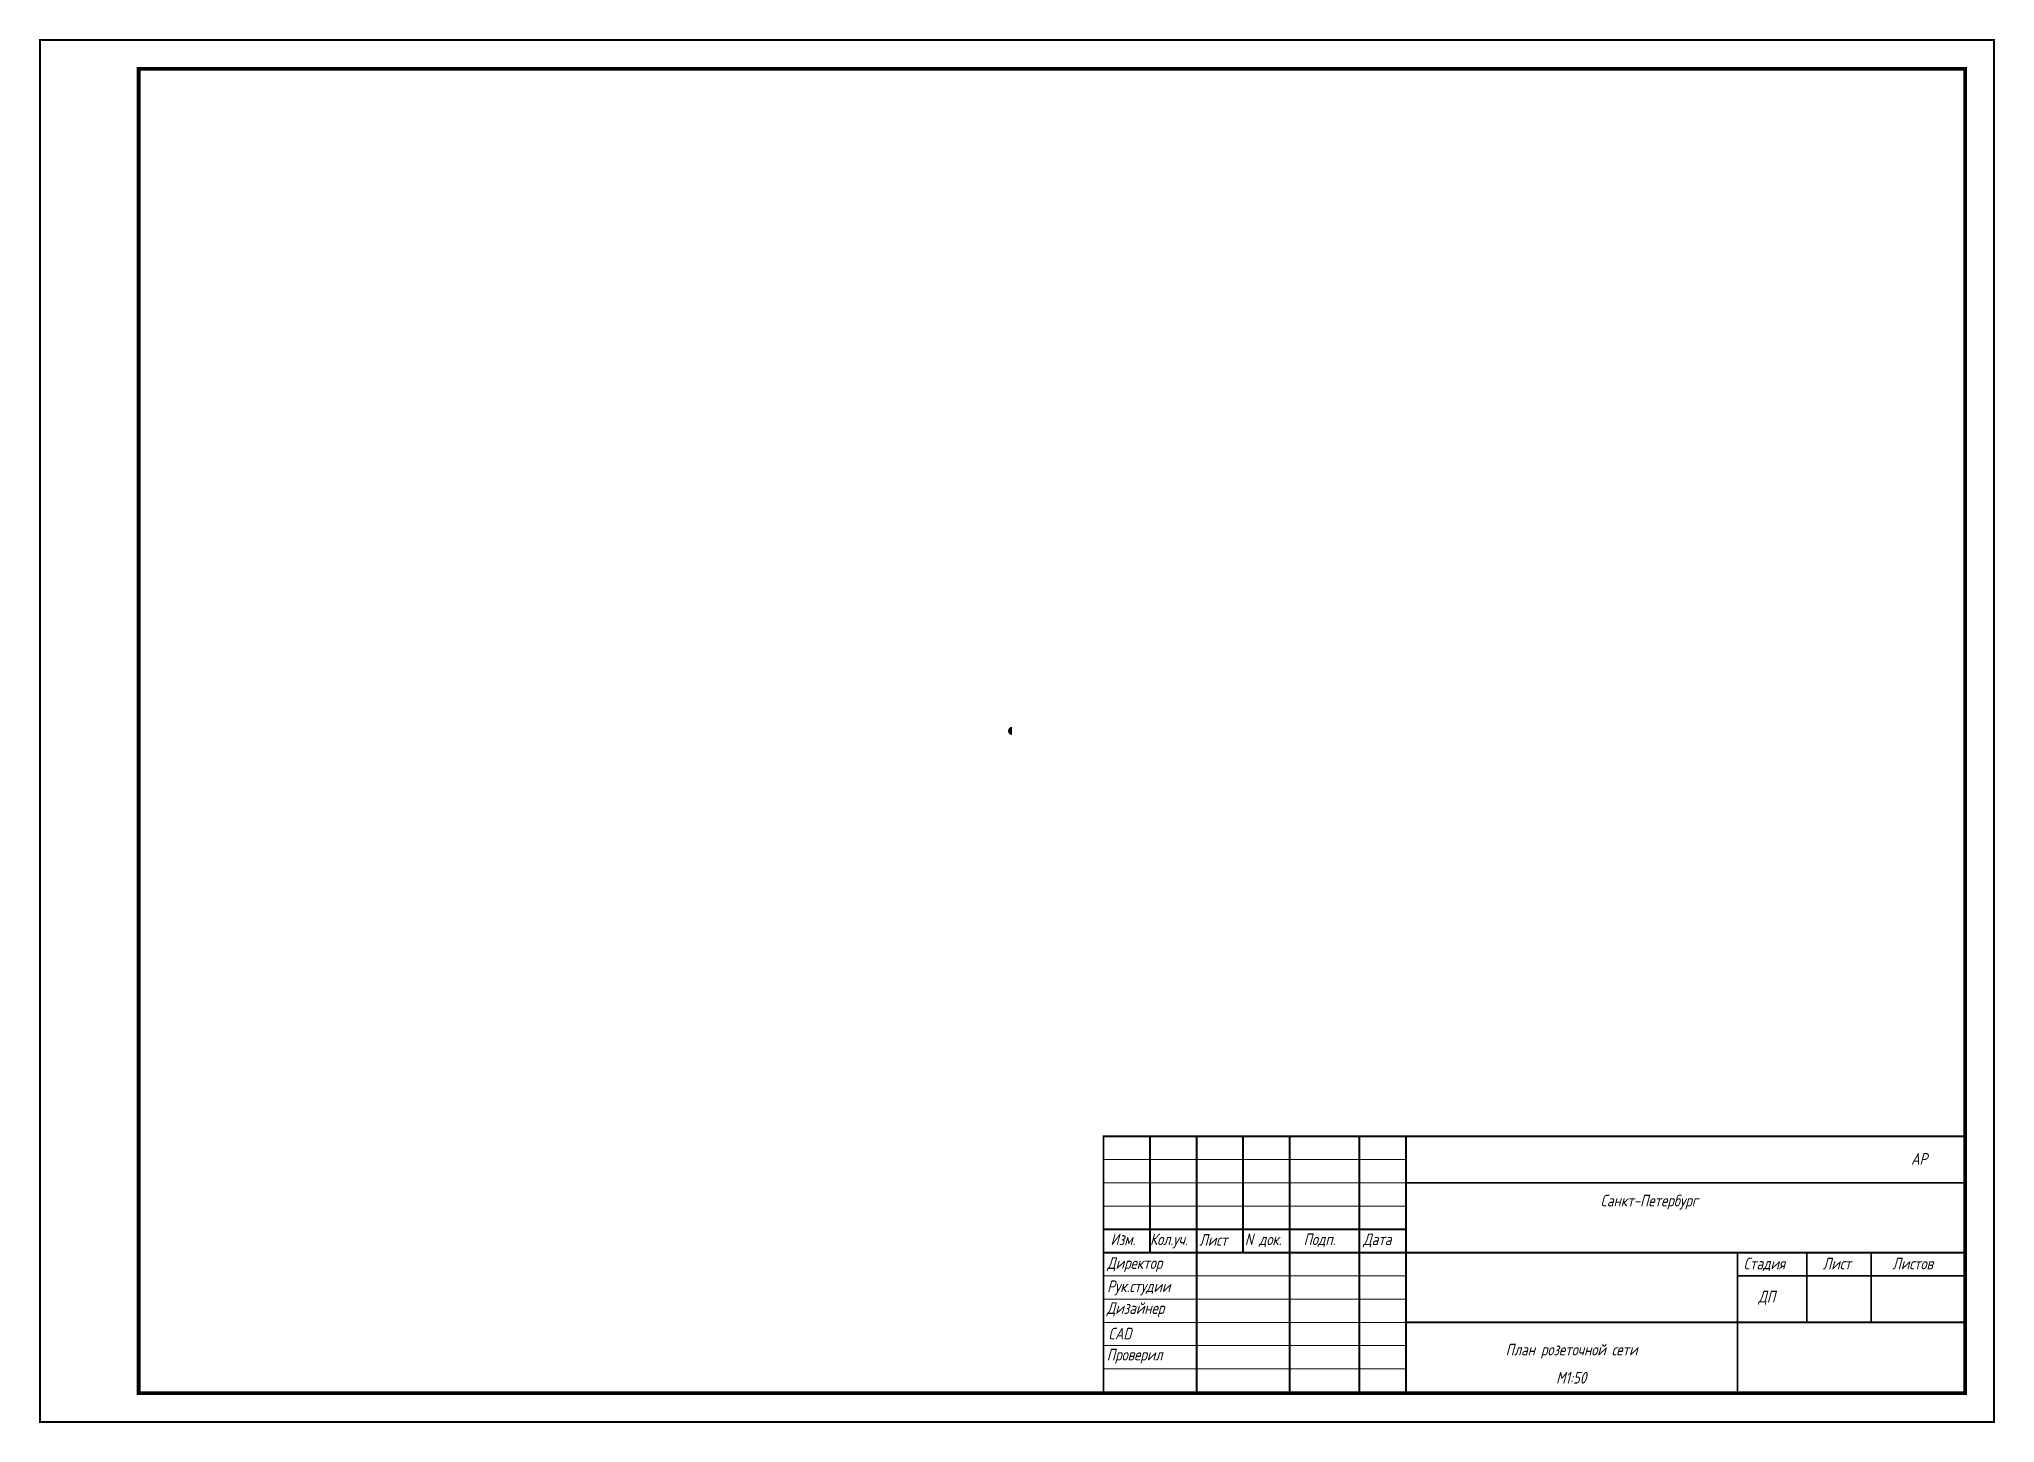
# Model space of a CAD drawing. Header units: millimetres. Extents: x 653176 to 972033, y 753746 to 925850.
# Drawn here: x 787516 to 808536, y 780229 to 795099 of the extents above; entities that cross this region are included whole.
import ezdxf
from ezdxf.enums import TextEntityAlignment as Align

# ---------------------------------------------------------------- set-up
doc = ezdxf.new("R2010")
doc.units = ezdxf.units.MM
doc.header["$LTSCALE"] = 10
for name, color, linetype, lineweight in [('AL', 7, 'Continuous', 30), ('stamp', 253, 'Continuous', 18), ('wall', 95, 'Continuous', 60)]:
    doc.layers.add(name, color=color, linetype=linetype, lineweight=lineweight)
doc.styles.add('ГОСТ тип А', font='gost_a.shx', dxfattribs={"oblique": 15, "height": 125})

msp = doc.modelspace()

# ---------------------------------------------------------------- texts
at = {"layer": 'stamp', "style": 'ГОСТ тип А', "oblique": 15}
for s, p in [('АР', (807721.8, 783066.3)), ('Санкт-Петербург', (804821.3, 782601.3)), ('ДП', (806084, 781573.3))]:
    msp.add_text(s, height=125, dxfattribs=at).set_placement(p, align=Align.MIDDLE)
for s, p in [('Изм.', (799031.1, 782139.1)), ('Кол.уч.', (799455.5, 782139.1)), ('Лист', (799984.7, 782133)), ('N док.', (800475.2, 782139.1)), ('Подп.', (801106.1, 782139.1)), ('Дата', (801746.6, 782139.1)), ('Директор', (798995.1, 781884.1)), ('Стадия', (805834.9, 781879.1)), ('Лист', (806686.1, 781879.1)), ('Листов', (807433.6, 781879.1)), ('Рук.студии', (798995.1, 781634.1)), ('Дизайнер', (798991, 781399.7)), ('CAD', (799005.8, 781125.8)), ('Проверил', (798991, 780899.7))]:
    msp.add_text(s, height=125, dxfattribs=at).set_placement(p)
for s, p in [('План розеточной сети', (803986, 780953.4)), ('М1:50', (803981.9, 780651.5))]:
    msp.add_text(s, height=125, dxfattribs=at).set_placement(p, align=Align.CENTER)

# ---------------------------------------------------------------- hatches: boundary and pattern name
at = {"layer": 'wall', "lineweight": 90}
h = msp.add_hatch(color=252, dxfattribs=at)
h.dxf.hatch_style = 1
h.paths.add_polyline_path([(797972.1, 787709.7, 0.9596527), (797972.1, 787620.8)], flags=16)
h.paths.add_polyline_path([(797895.3, 787620.4), (799017.3, 787620.4), (799067, 787805.8), (797945, 787805.8)], flags=9)

# ---------------------------------------------------------------- linework, layer by layer
at = {"layer": 'AL', "color": 7, "const_width": 20}
msp.add_lwpolyline([(787526.1, 795089.1), (808526.1, 795089.1), (808526.1, 780239.1), (787526.1, 780239.1), (787526.1, 795089.1)], dxfattribs=at)
for points in [[(788576.1, 794789.1), (808226.1, 794789.1), (808226.1, 780539.1), (788576.1, 780539.1)], [(788586.1, 794779.1), (808216.1, 794779.1), (808216.1, 780549.1), (788586.1, 780549.1)], [(788596.1, 794769.1), (808206.1, 794769.1), (808206.1, 780559.1), (788596.1, 780559.1)]]:
    msp.add_lwpolyline(points, close=True, dxfattribs=at)
at = {"layer": 'stamp'}
for p, q in [((802206.1, 783059.1), (798956.1, 783059.1)), ((802206.1, 782809.1), (798956.1, 782809.1)), ((802206.1, 782559.1), (798956.1, 782559.1)), ((802206.1, 781809.1), (798956.1, 781809.1)), ((802206.1, 781559.1), (798956.1, 781559.1)), ((802206.1, 781309.1), (798956.1, 781309.1)), ((802206.1, 781059.1), (798956.1, 781059.1)), ((802206.1, 780809.1), (798956.1, 780809.1))]:
    msp.add_line(p, q, dxfattribs=at)
msp.add_lwpolyline([(808206.1, 783309.1, 20, 20, 0), (798956.1, 783309.1, 20, 20, 0), (798956.1, 780559.1, 0, 0, 0)], format="xyseb", dxfattribs=at)
at = {"layer": 'stamp', "const_width": 20}
for points in [[(799456.1, 783309.1), (799456.1, 782059.1)], [(799956.1, 783309.1), (799956.1, 780559.1)], [(800456.1, 783309.1), (800456.1, 782059.1)], [(800956.1, 783309.1), (800956.1, 780559.1)], [(801706.1, 783309.1), (801706.1, 780559.1)], [(802206.1, 783309.1), (802206.1, 780559.1)], [(808206.1, 782809.1), (802206.1, 782809.1)], [(802206.1, 782309.1), (798956.1, 782309.1)], [(808206.1, 782059.1), (798956.1, 782059.1)], [(805769.6, 782059.1), (805769.6, 780559.1)], [(806514.9, 782059.1), (806514.9, 781309.1)], [(807206.1, 782059.1), (807206.1, 781309.1)], [(808206.1, 781809.1), (805769.6, 781809.1)], [(808206.1, 781309.1), (802206.1, 781309.1)]]:
    msp.add_lwpolyline(points, dxfattribs=at)

msp.set_redraw_order([(e.dxf.handle, doc.entitydb.next_handle()) for e in msp.query("TEXT MTEXT ATTDEF DIMENSION ARC_DIMENSION")])  # texts and dimensions are drawn at this point

doc.saveas('drawing.dxf')
